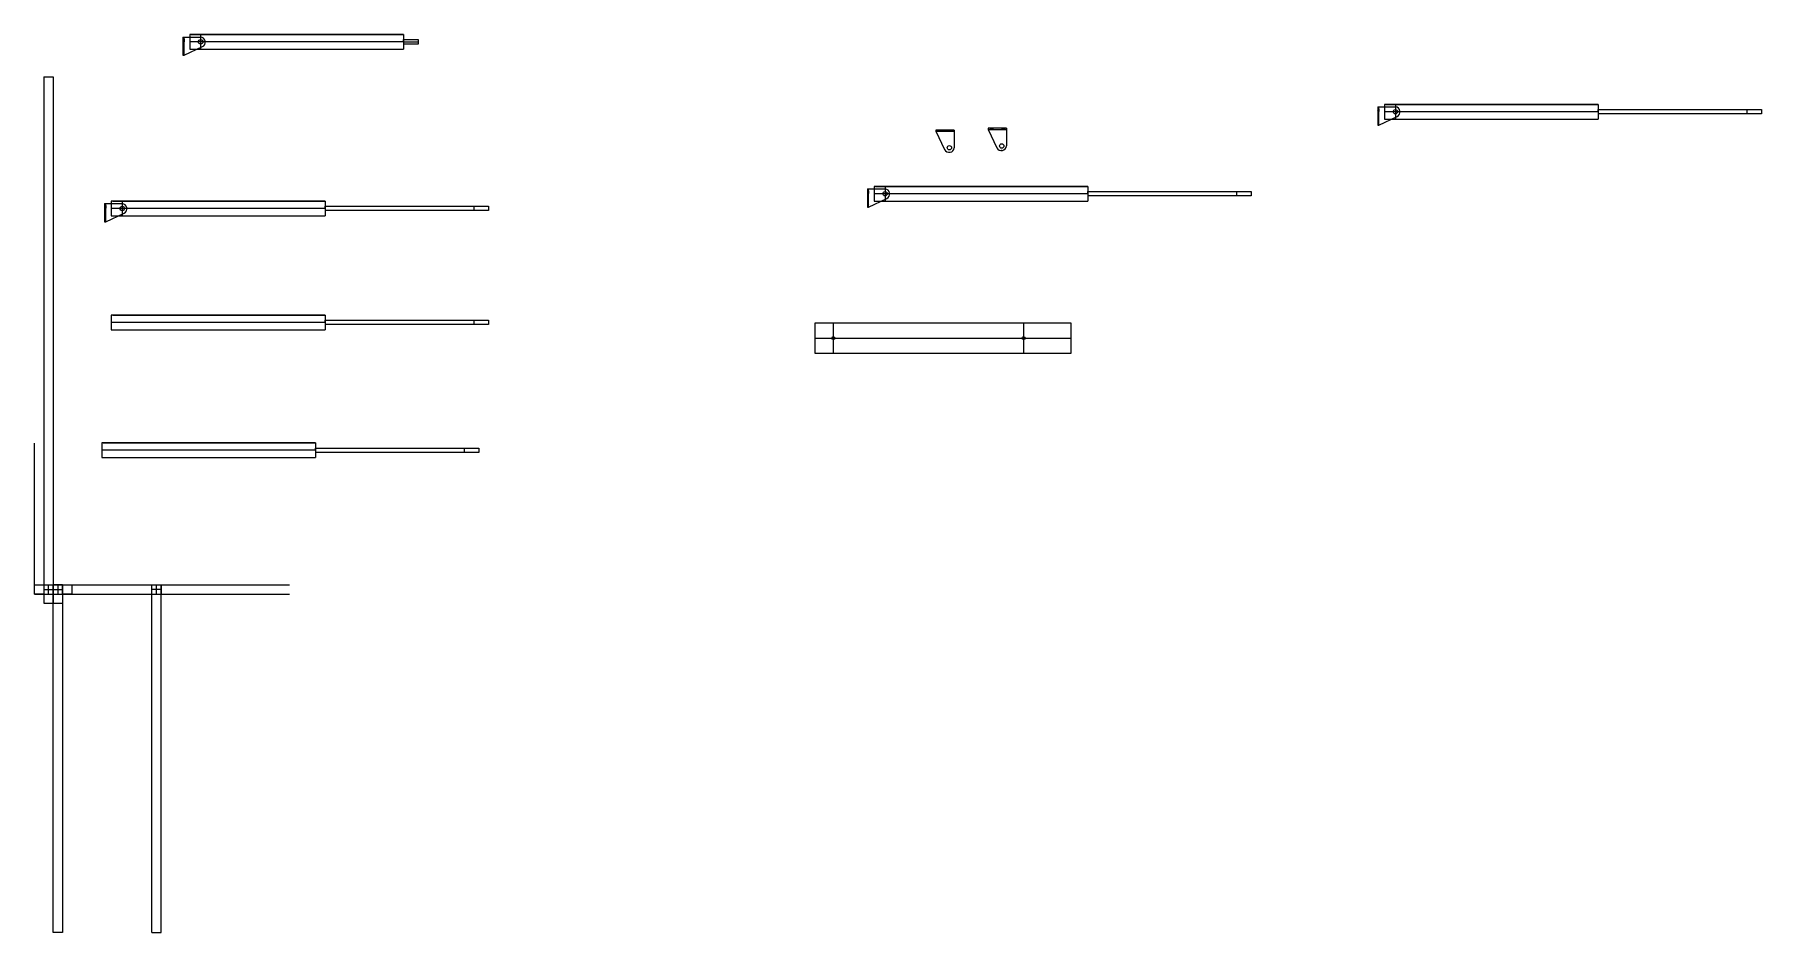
# Model space of a CAD drawing. Header units: millimetres. Extents: x -15418 to 43885, y -27590 to 23052.
# Drawn here: x 30512 to 32871, y -27539 to -26312 of the extents above; entities that cross this region are included whole.
import ezdxf

# ---------------------------------------------------------------- set-up
doc = ezdxf.new("R2010")
doc.units = ezdxf.units.MM
doc.header["$LTSCALE"] = 0.5
doc.layers.get('Defpoints').update_dxf_attribs({"color": 4})
doc.layers.add('Layer1', color=1, linetype='Continuous')
doc.layers.add('Layer2', color=2, linetype='Continuous')

msp = doc.modelspace()

# ---------------------------------------------------------------- hatches: boundary and pattern name
at = {"layer": 'Layer1', "true_color": 0xf8d731, "transparency": 33554661}
h = msp.add_hatch(dxfattribs=at)
h.set_pattern_fill('ANSI31', color=40, scale=0.52, angle=90)
h.set_pattern_definition([(135, (45368.683, -50765.5953), (-1.1674333, -1.1674333), [])])
h.paths.add_polyline_path([(30715.1442, -26338.0099), (30716.6442, -26338.0099), (30716.6442, -26334.0099), (30715.1442, -26334.0099)])
h.paths.add_polyline_path([(30716.6442, -26317.9299), (30715.1442, -26317.9299), (30715.1442, -26321.9299), (30716.6442, -26321.9299)])
h = msp.add_hatch(dxfattribs=at)
h.set_pattern_fill('ANSI31', color=40, scale=0.52, angle=90)
h.set_pattern_definition([(135, (47000.7113, -50861.0164), (-1.1674333, -1.1674333), [])])
h.paths.add_polyline_path([(32347.1725, -26433.4311), (32348.6725, -26433.4311), (32348.6725, -26429.4311), (32347.1725, -26429.4311)])
h.paths.add_polyline_path([(32348.6725, -26413.3511), (32347.1725, -26413.3511), (32347.1725, -26417.3511), (32348.6725, -26417.3511)])
h = msp.add_hatch(dxfattribs=at)
h.set_pattern_fill('ANSI31', color=40, scale=0.52)
h.set_pattern_definition([(45, (7318.5844, -41096.1142), (-1.1674333, 1.1674333), [])])
h.paths.add_polyline_path([(31750.1698, -26442.5753), (31746.1698, -26442.5753), (31746.1698, -26444.0753), (31750.1698, -26444.0753)])
h.paths.add_polyline_path([(31766.2498, -26442.5753), (31762.2498, -26442.5753), (31762.2498, -26444.0753), (31766.2498, -26444.0753)])
h = msp.add_hatch(dxfattribs=at)
h.set_pattern_fill('ANSI31', color=40, scale=0.52)
h.set_pattern_definition([(45, (7389.9968, -41093.746), (-1.1674333, 1.1674333), [])])
h.paths.add_polyline_path([(31821.5821, -26440.2071), (31817.5821, -26440.2071), (31817.5821, -26441.7071), (31821.5821, -26441.7071)])
h.paths.add_polyline_path([(31837.6621, -26440.2071), (31833.6621, -26440.2071), (31833.6621, -26441.7071), (31837.6621, -26441.7071)])
h = msp.add_hatch(dxfattribs=at)
h.set_pattern_fill('ANSI31', color=40, scale=0.52, angle=90)
h.set_pattern_definition([(135, (46303.6131, -50973.0977), (-1.1674333, -1.1674333), [])])
h.paths.add_polyline_path([(31650.0742, -26545.5124), (31651.5742, -26545.5124), (31651.5742, -26541.5124), (31650.0742, -26541.5124)])
h.paths.add_polyline_path([(31651.5742, -26525.4324), (31650.0742, -26525.4324), (31650.0742, -26529.4324), (31651.5742, -26529.4324)])
h = msp.add_hatch(dxfattribs=at)
h.set_pattern_fill('ANSI31', color=40, scale=0.52, angle=90)
h.set_pattern_definition([(135, (45261.6476, -50993.1489), (-1.1674333, -1.1674333), [])])
h.paths.add_polyline_path([(30608.1087, -26565.5635), (30609.6087, -26565.5635), (30609.6087, -26561.5635), (30608.1087, -26561.5635)])
h.paths.add_polyline_path([(30609.6087, -26545.4835), (30608.1087, -26545.4835), (30608.1087, -26549.4835), (30609.6087, -26549.4835)])

# ---------------------------------------------------------------- linework, layer by layer
at = {"layer": 'Defpoints', "transparency": 33554661}
for p, q in [((30512.3486, -27076.3193), (30512.3486, -27063.6193)), ((30512.3486, -27063.6193), (30525.0486, -27063.6193)), ((30525.0486, -27076.3193), (30512.3486, -27076.3193)), ((30525.0486, -27063.6193), (30525.0486, -27076.3193)), ((30550.4486, -27063.6193), (30563.1486, -27063.6193)), ((30550.4486, -27076.3193), (30550.4486, -27063.6193)), ((30563.1486, -27076.3193), (30550.4486, -27076.3193)), ((30563.1486, -27063.6193), (30563.1486, -27076.3193))]:
    msp.add_line(p, q, dxfattribs=at)
at = {"layer": 'Layer1', "transparency": 33554661}
for p, q in [((30715.1442, -26315.4699), (30739.2642, -26315.4699)), ((30715.1442, -26315.4699), (30715.1442, -26340.4699)), ((30715.1442, -26317.9299), (30716.6442, -26317.9299)), ((30716.6442, -26319.9299), (30715.1442, -26319.9299)), ((30715.1442, -26321.9299), (30716.6442, -26321.9299)), ((30716.6442, -26340.4699), (30716.6442, -26315.4699)), ((30716.6442, -26317.9299), (30716.6442, -26321.9299)), ((30745.5642, -26322.0899), (30745.5642, -26322.6699)), ((30715.1442, -26334.0099), (30716.6442, -26334.0099)), ((30715.1442, -26336.0099), (30716.6442, -26336.0099)), ((30715.1442, -26338.0099), (30716.6442, -26338.0099)), ((30715.1442, -26340.4699), (30716.6442, -26340.4699)), ((30716.6442, -26340.4699), (30741.6012, -26328.6512)), ((32347.1725, -26410.8911), (32371.2925, -26410.8911)), ((32347.1725, -26410.8911), (32347.1725, -26435.8911)), ((32347.1725, -26413.3511), (32348.6725, -26413.3511)), ((32348.6725, -26415.3511), (32347.1725, -26415.3511)), ((32347.1725, -26417.3511), (32348.6725, -26417.3511)), ((32348.6725, -26435.8911), (32348.6725, -26410.8911)), ((32348.6725, -26413.3511), (32348.6725, -26417.3511)), ((32377.5925, -26417.5111), (32377.5925, -26418.0911)), ((31768.7098, -26442.5753), (31743.7098, -26442.5753)), ((31743.7098, -26442.5753), (31743.7098, -26444.0753)), ((31746.1698, -26442.5753), (31746.1698, -26444.0753)), ((31748.1698, -26442.5753), (31748.1698, -26444.0753)), ((31750.1698, -26442.5753), (31750.1698, -26444.0753)), ((31762.2498, -26442.5753), (31762.2498, -26444.0753)), ((31764.2498, -26444.0753), (31764.2498, -26442.5753)), ((31766.2498, -26442.5753), (31766.2498, -26444.0753)), ((31768.7098, -26442.5753), (31768.7098, -26466.6953)), ((31840.1221, -26440.2071), (31815.1221, -26440.2071)), ((31815.1221, -26440.2071), (31815.1221, -26441.7071)), ((31815.1221, -26441.7071), (31826.9409, -26466.6641)), ((31815.1221, -26441.7071), (31840.1221, -26441.7071)), ((31817.5821, -26440.2071), (31817.5821, -26441.7071)), ((31819.5821, -26440.2071), (31819.5821, -26441.7071)), ((31821.5821, -26440.2071), (31821.5821, -26441.7071)), ((31833.6621, -26440.2071), (31833.6621, -26441.7071)), ((31837.6621, -26441.7071), (31833.6621, -26441.7071)), ((31835.6621, -26441.7071), (31835.6621, -26440.2071)), ((31837.6621, -26440.2071), (31837.6621, -26441.7071)), ((31840.1221, -26440.2071), (31840.1221, -26464.3271)), ((32347.1725, -26429.4311), (32348.6725, -26429.4311)), ((32347.1725, -26431.4311), (32348.6725, -26431.4311)), ((32347.1725, -26433.4311), (32348.6725, -26433.4311)), ((32347.1725, -26435.8911), (32348.6725, -26435.8911)), ((32348.6725, -26435.8911), (32373.6295, -26424.0723)), ((31743.7098, -26444.0753), (31755.5285, -26469.0323)), ((31743.7098, -26444.0753), (31768.7098, -26444.0753)), ((31766.2498, -26444.0753), (31762.2498, -26444.0753)), ((31762.0898, -26472.9953), (31761.5098, -26472.9953)), ((31833.5021, -26470.6271), (31832.9221, -26470.6271)), ((31650.0742, -26522.9724), (31674.1942, -26522.9724)), ((31650.0742, -26522.9724), (31650.0742, -26547.9724)), ((31650.0742, -26525.4324), (31651.5742, -26525.4324)), ((31651.5742, -26527.4324), (31650.0742, -26527.4324)), ((31650.0742, -26529.4324), (31651.5742, -26529.4324)), ((31651.5742, -26547.9724), (31651.5742, -26522.9724)), ((31651.5742, -26525.4324), (31651.5742, -26529.4324)), ((31651.5742, -26547.9724), (31676.5312, -26536.1536)), ((31680.4942, -26529.5924), (31680.4942, -26530.1724)), ((30608.1087, -26543.0235), (30632.2287, -26543.0235)), ((30608.1087, -26543.0235), (30608.1087, -26568.0235)), ((30608.1087, -26545.4835), (30609.6087, -26545.4835)), ((30609.6087, -26547.4835), (30608.1087, -26547.4835)), ((30608.1087, -26549.4835), (30609.6087, -26549.4835)), ((30608.1087, -26561.5635), (30609.6087, -26561.5635)), ((30609.6087, -26568.0235), (30609.6087, -26543.0235)), ((30609.6087, -26545.4835), (30609.6087, -26549.4835)), ((30609.6087, -26568.0235), (30634.5657, -26556.2048)), ((30638.5287, -26549.6435), (30638.5287, -26550.2235)), ((31650.0742, -26541.5124), (31651.5742, -26541.5124)), ((31650.0742, -26543.5124), (31651.5742, -26543.5124)), ((31650.0742, -26545.5124), (31651.5742, -26545.5124)), ((31650.0742, -26547.9724), (31651.5742, -26547.9724)), ((30608.1087, -26563.5635), (30609.6087, -26563.5635)), ((30608.1087, -26565.5635), (30609.6087, -26565.5635)), ((30608.1087, -26568.0235), (30609.6087, -26568.0235))]:
    msp.add_line(p, q, dxfattribs=at)
for centre in [(30739.2642, -26322.0899), (32371.2925, -26417.5111), (31762.0898, -26466.6953), (31833.5021, -26464.3271), (31674.1942, -26529.5924), (30632.2287, -26549.6435)]:
    msp.add_circle(centre, 3, dxfattribs=at)
for centre, start, end in [((30738.6313, -26322.3799), 295.3405781, 84.7671247), ((32370.6596, -26417.8011), 295.3405781, 84.7671247), ((31761.7998, -26466.0625), 205.3405781, 354.7671247), ((31833.2121, -26463.6943), 205.3405781, 354.7671247), ((31673.5614, -26529.8824), 295.3405781, 84.7671247), ((30631.5959, -26549.9335), 295.3405781, 84.7671247)]:
    msp.add_arc(centre, 6.9389, start, end, dxfattribs=at)
at = {"layer": 'Layer2', "transparency": 33554661}
for p, q in [((31016.2642, -26312.0899), (30724.2642, -26312.0899)), ((30724.2642, -26312.0899), (30724.2642, -26332.0899)), ((31016.2642, -26322.0899), (30724.2642, -26322.0899)), ((30726.2642, -26312.0899), (31016.2642, -26312.0899)), ((30739.2642, -26312.0899), (30739.2642, -26332.0899)), ((31016.2642, -26312.0899), (31016.2642, -26332.0899)), ((31016.2642, -26322.0899), (31016.2642, -26319.0899)), ((31016.2642, -26319.0899), (31016.2642, -26325.0899)), ((31016.2642, -26319.0899), (31036.2642, -26319.0899)), ((31016.2642, -26322.0899), (31036.2642, -26322.0899)), ((31036.2642, -26325.0899), (31016.2642, -26325.0899)), ((31036.2642, -26319.0899), (31036.2642, -26325.0899)), ((30724.2642, -26332.0899), (31016.2642, -26332.0899)), ((30525.0486, -26369.9693), (30525.0486, -27076.3193)), ((30525.0486, -26369.9693), (30537.7486, -26369.9693)), ((30537.7486, -26369.9693), (30537.7486, -27076.3193)), ((32648.2925, -26407.5111), (32356.2925, -26407.5111)), ((32356.2925, -26407.5111), (32356.2925, -26427.5111)), ((32648.2925, -26417.5111), (32356.2925, -26417.5111)), ((32358.2925, -26407.5111), (32648.2925, -26407.5111)), ((32371.2925, -26407.5111), (32371.2925, -26427.5111)), ((32648.2925, -26407.5111), (32648.2925, -26427.5111)), ((32648.2925, -26417.5111), (32648.2925, -26414.5111)), ((32648.2925, -26414.5111), (32851.2925, -26414.5111)), ((32851.2925, -26414.5111), (32851.2925, -26420.5111)), ((32851.2925, -26414.5111), (32871.2925, -26414.5111)), ((32871.2925, -26414.5111), (32871.2925, -26420.5111)), ((32356.2925, -26427.5111), (32648.2925, -26427.5111)), ((32851.2925, -26420.5111), (32648.2925, -26420.5111)), ((32871.2925, -26420.5111), (32851.2925, -26420.5111)), ((31951.1942, -26519.5924), (31659.1942, -26519.5924)), ((31659.1942, -26519.5924), (31659.1942, -26539.5924)), ((31951.1942, -26529.5924), (31659.1942, -26529.5924)), ((31661.1942, -26519.5924), (31951.1942, -26519.5924)), ((31674.1942, -26519.5924), (31674.1942, -26539.5924)), ((31951.1942, -26519.5924), (31951.1942, -26539.5924)), ((31951.1942, -26529.5924), (31951.1942, -26526.5924)), ((31951.1942, -26526.5924), (32154.1942, -26526.5924)), ((32154.1942, -26532.5924), (31951.1942, -26532.5924)), ((32154.1942, -26526.5924), (32154.1942, -26532.5924)), ((32154.1942, -26526.5924), (32174.1942, -26526.5924)), ((32174.1942, -26532.5924), (32154.1942, -26532.5924)), ((32174.1942, -26526.5924), (32174.1942, -26532.5924)), ((30909.2287, -26539.6435), (30617.2287, -26539.6435)), ((30617.2287, -26539.6435), (30617.2287, -26559.6435)), ((30909.2287, -26549.6435), (30617.2287, -26549.6435)), ((30617.2287, -26559.6435), (30909.2287, -26559.6435)), ((30619.2287, -26539.6435), (30909.2287, -26539.6435)), ((30632.2287, -26539.6435), (30632.2287, -26559.6435)), ((30909.2287, -26539.6435), (30909.2287, -26559.6435)), ((30909.2287, -26549.6435), (30909.2287, -26546.6435)), ((30909.2287, -26546.6435), (31112.2287, -26546.6435)), ((31112.2287, -26552.6435), (30909.2287, -26552.6435)), ((31112.2287, -26546.6435), (31112.2287, -26552.6435)), ((31112.2287, -26546.6435), (31132.2287, -26546.6435)), ((31132.2287, -26552.6435), (31112.2287, -26552.6435)), ((31132.2287, -26546.6435), (31132.2287, -26552.6435)), ((31659.1942, -26539.5924), (31951.1942, -26539.5924)), ((30909.2287, -26695.3088), (30617.2287, -26695.3088)), ((30617.2287, -26695.3088), (30617.2287, -26715.3088)), ((30619.2287, -26695.3088), (30909.2287, -26695.3088)), ((30909.2287, -26695.3088), (30909.2287, -26715.3088)), ((30909.2287, -26705.3088), (30909.2287, -26702.3088)), ((30909.2287, -26702.3088), (31112.2287, -26702.3088)), ((31112.2287, -26702.3088), (31112.2287, -26708.3088)), ((31112.2287, -26702.3088), (31132.2287, -26702.3088)), ((31132.2287, -26702.3088), (31132.2287, -26708.3088)), ((30909.2287, -26705.3088), (30617.2287, -26705.3088)), ((30617.2287, -26715.3088), (30909.2287, -26715.3088)), ((31112.2287, -26708.3088), (30909.2287, -26708.3088)), ((31132.2287, -26708.3088), (31112.2287, -26708.3088)), ((31578.3184, -26706.2591), (31578.3184, -26747.2591)), ((31928.3184, -26706.2591), (31578.3184, -26706.2591)), ((31578.3184, -26726.7591), (31928.3184, -26726.7591)), ((31603.3184, -26706.2591), (31603.3184, -26747.2591)), ((31863.3184, -26706.2591), (31863.3184, -26747.2591)), ((31928.3184, -26747.2591), (31928.3184, -26706.2591)), ((31578.3184, -26747.2591), (31928.3184, -26747.2591)), ((30512.3486, -27063.6193), (30512.3486, -26870.1601)), ((30896.2405, -26869.9181), (30604.2405, -26869.9181)), ((30604.2405, -26869.9181), (30604.2405, -26889.9181)), ((30896.2405, -26879.9181), (30604.2405, -26879.9181)), ((30604.2405, -26889.9181), (30896.2405, -26889.9181)), ((30606.2405, -26869.9181), (30896.2405, -26869.9181)), ((30896.2405, -26869.9181), (30896.2405, -26889.9181)), ((30896.2405, -26879.9181), (30896.2405, -26876.9181)), ((30896.2405, -26876.9181), (31099.2405, -26876.9181)), ((31099.2405, -26882.9181), (30896.2405, -26882.9181)), ((31099.2405, -26876.9181), (31099.2405, -26882.9181)), ((31099.2405, -26876.9181), (31119.2405, -26876.9181)), ((31119.2405, -26882.9181), (31099.2405, -26882.9181)), ((31119.2405, -26876.9181), (31119.2405, -26882.9181)), ((30512.3486, -27063.6193), (30860.4286, -27063.6193)), ((30512.3486, -27076.3193), (30860.4286, -27076.3193)), ((30525.0486, -27069.9693), (30537.7486, -27069.9693)), ((30525.0486, -27076.3193), (30525.0486, -27089.0193)), ((30525.0486, -27076.3193), (30537.7486, -27076.3193)), ((30531.3986, -27076.3193), (30531.3986, -27063.6193)), ((30537.7486, -27063.6193), (30550.4486, -27063.6193)), ((30537.7486, -27538.6193), (30537.7486, -27063.6193)), ((30550.4486, -27063.6193), (30537.7486, -27063.6193)), ((30537.7486, -27069.9693), (30550.4486, -27069.9693)), ((30537.7486, -27076.3193), (30537.7486, -27089.0193)), ((30544.0986, -27063.6193), (30544.0986, -27076.3193)), ((30550.4486, -27063.6193), (30550.4486, -27538.6193)), ((30672.6486, -27538.6193), (30672.6486, -27063.6193)), ((30685.3486, -27069.9693), (30672.6486, -27069.9693)), ((30678.9986, -27076.3193), (30678.9986, -27063.6193)), ((30678.9986, -27076.3193), (30678.9986, -27063.6193)), ((30685.3486, -27538.6193), (30685.3486, -27063.6193)), ((30685.3486, -27063.6193), (30685.3486, -27076.3193)), ((30525.0486, -27089.0193), (30550.4486, -27089.0193)), ((30550.4486, -27538.6193), (30537.7486, -27538.6193)), ((30672.6486, -27538.6193), (30685.3486, -27538.6193))]:
    msp.add_line(p, q, dxfattribs=at)
for centre, radius in [((30739.2642, -26322.0899), 3), ((32371.2925, -26417.5111), 3), ((31674.1942, -26529.5924), 3), ((30632.2287, -26549.6435), 3), ((31603.3184, -26726.7591), 2), ((31863.3184, -26726.7591), 2)]:
    msp.add_circle(centre, radius, dxfattribs=at)

doc.saveas('drawing.dxf')
